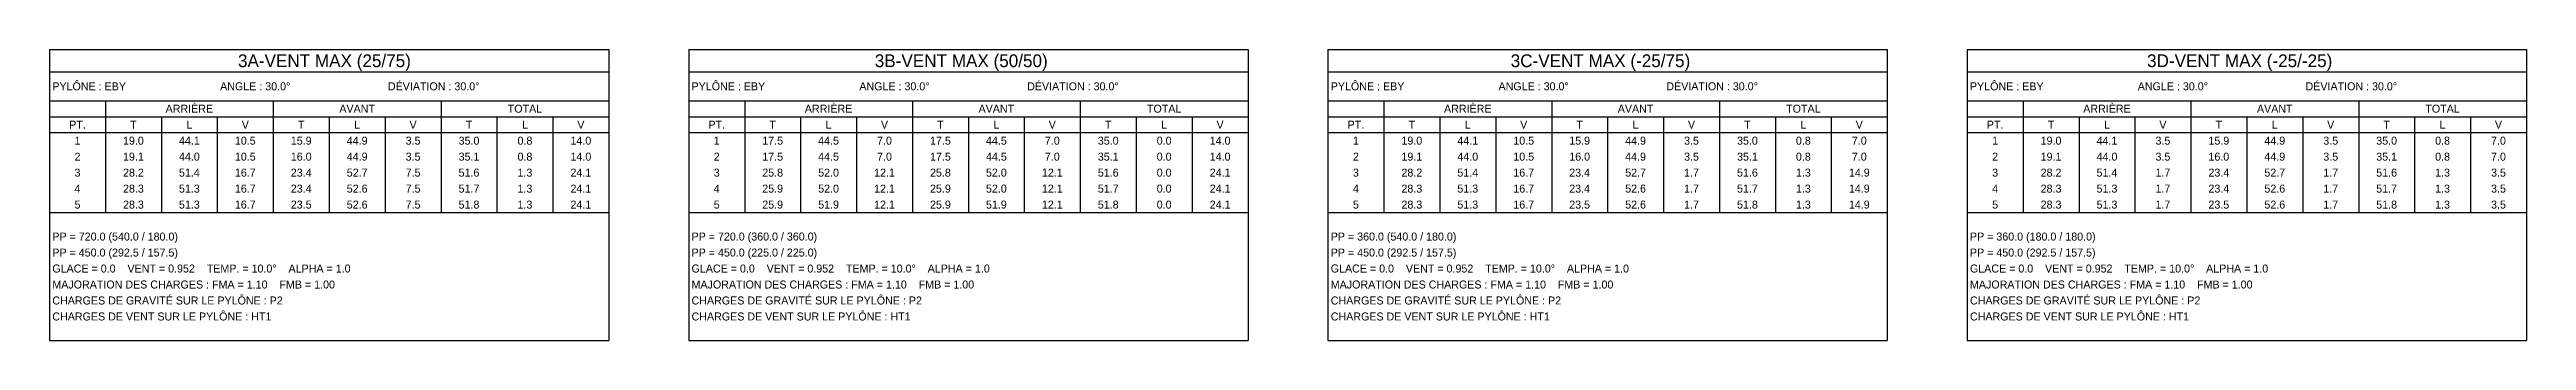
# Model space of a CAD drawing. Header units: metres. Extents: x 0 to 12350, y -182 to 0.
# Drawn here: x 3200 to 4750, y -182 to 0 of the extents above; entities that cross this region are included whole.
import ezdxf
from ezdxf.enums import TextEntityAlignment as Align

# ---------------------------------------------------------------- set-up
doc = ezdxf.new("R2010")
doc.units = ezdxf.units.M

msp = doc.modelspace()

# ---------------------------------------------------------------- texts
for s, height, p in [('3A-VENT MAX (25/75)  ', 8, (3375, -7)), ('3B-VENT MAX (50/50)   ', 8, (3775, -7)), ('3C-VENT MAX (-25/75)   ', 8, (4175, -7)), ('3D-VENT MAX (-25/-25)   ', 8, (4575, -7)), ('PT.', 5, (3217.5, -47)), ('T', 5, (3252.5, -47)), ('ARRIÈRE', 5, (3287.5, -37)), ('L', 5, (3287.5, -47)), ('V', 5, (3322.5, -47)), ('T', 5, (3357.5, -47)), ('AVANT', 5, (3392.5, -37)), ('L', 5, (3392.5, -47)), ('V', 5, (3427.5, -47)), ('T', 5, (3462.5, -47)), ('TOTAL', 5, (3497.5, -37)), ('L', 5, (3497.5, -47)), ('V', 5, (3532.5, -47)), ('PT.', 5, (3617.5, -47)), ('T', 5, (3652.5, -47)), ('ARRIÈRE', 5, (3687.5, -37)), ('L', 5, (3687.5, -47)), ('V', 5, (3722.5, -47)), ('T', 5, (3757.5, -47)), ('AVANT', 5, (3792.5, -37)), ('L', 5, (3792.5, -47)), ('V', 5, (3827.5, -47)), ('T', 5, (3862.5, -47)), ('TOTAL', 5, (3897.5, -37)), ('L', 5, (3897.5, -47)), ('V', 5, (3932.5, -47)), ('PT.', 5, (4017.5, -47)), ('T', 5, (4052.5, -47)), ('ARRIÈRE', 5, (4087.5, -37)), ('L', 5, (4087.5, -47)), ('V', 5, (4122.5, -47)), ('T', 5, (4157.5, -47)), ('AVANT', 5, (4192.5, -37)), ('L', 5, (4192.5, -47)), ('V', 5, (4227.5, -47)), ('T', 5, (4262.5, -47)), ('TOTAL', 5, (4297.5, -37)), ('L', 5, (4297.5, -47)), ('V', 5, (4332.5, -47)), ('PT.', 5, (4417.5, -47)), ('T', 5, (4452.5, -47)), ('ARRIÈRE', 5, (4487.5, -37)), ('L', 5, (4487.5, -47)), ('V', 5, (4522.5, -47)), ('T', 5, (4557.5, -47)), ('AVANT', 5, (4592.5, -37)), ('L', 5, (4592.5, -47)), ('V', 5, (4627.5, -47)), ('T', 5, (4662.5, -47)), ('TOTAL', 5, (4697.5, -37)), ('L', 5, (4697.5, -47)), ('V', 5, (4732.5, -47)), ('1', 5, (3217.5, -57)), ('19.0', 5, (3252.5, -57)), ('44.1', 5, (3287.5, -57)), ('10.5', 5, (3322.5, -57)), ('15.9', 5, (3357.5, -57)), ('44.9', 5, (3392.5, -57)), ('3.5', 5, (3427.5, -57)), ('35.0', 5, (3462.5, -57)), ('0.8', 5, (3497.5, -57)), ('14.0', 5, (3532.5, -57)), ('1', 5, (3617.5, -57)), ('17.5', 5, (3652.5, -57)), ('44.5', 5, (3687.5, -57)), ('7.0', 5, (3722.5, -57)), ('17.5', 5, (3757.5, -57)), ('44.5', 5, (3792.5, -57)), ('7.0', 5, (3827.5, -57)), ('35.0', 5, (3862.5, -57)), ('0.0', 5, (3897.5, -57)), ('14.0', 5, (3932.5, -57)), ('1', 5, (4017.5, -57)), ('19.0', 5, (4052.5, -57)), ('44.1', 5, (4087.5, -57)), ('10.5', 5, (4122.5, -57)), ('15.9', 5, (4157.5, -57)), ('44.9', 5, (4192.5, -57)), ('3.5', 5, (4227.5, -57)), ('35.0', 5, (4262.5, -57)), ('0.8', 5, (4297.5, -57)), ('7.0', 5, (4332.5, -57)), ('1', 5, (4417.5, -57)), ('19.0', 5, (4452.5, -57)), ('44.1', 5, (4487.5, -57)), ('3.5', 5, (4522.5, -57)), ('15.9', 5, (4557.5, -57)), ('44.9', 5, (4592.5, -57)), ('3.5', 5, (4627.5, -57)), ('35.0', 5, (4662.5, -57)), ('0.8', 5, (4697.5, -57)), ('7.0', 5, (4732.5, -57)), ('3', 5, (3217.5, -77)), ('2', 5, (3217.5, -67)), ('28.2', 5, (3252.5, -77)), ('19.1', 5, (3252.5, -67)), ('44.0', 5, (3287.5, -67)), ('51.4', 5, (3287.5, -77)), ('10.5', 5, (3322.5, -67)), ('16.7', 5, (3322.5, -77)), ('23.4', 5, (3357.5, -77)), ('16.0', 5, (3357.5, -67)), ('44.9', 5, (3392.5, -67)), ('52.7', 5, (3392.5, -77)), ('3.5', 5, (3427.5, -67)), ('7.5', 5, (3427.5, -77)), ('35.1', 5, (3462.5, -67)), ('51.6', 5, (3462.5, -77)), ('0.8', 5, (3497.5, -67)), ('1.3', 5, (3497.5, -77)), ('24.1', 5, (3532.5, -77)), ('14.0', 5, (3532.5, -67)), ('3', 5, (3617.5, -77)), ('2', 5, (3617.5, -67)), ('25.8', 5, (3652.5, -77)), ('17.5', 5, (3652.5, -67)), ('44.5', 5, (3687.5, -67)), ('52.0', 5, (3687.5, -77)), ('12.1', 5, (3722.5, -77)), ('7.0', 5, (3722.5, -67)), ('25.8', 5, (3757.5, -77)), ('17.5', 5, (3757.5, -67)), ('44.5', 5, (3792.5, -67)), ('52.0', 5, (3792.5, -77)), ('12.1', 5, (3827.5, -77)), ('7.0', 5, (3827.5, -67)), ('35.1', 5, (3862.5, -67)), ('51.6', 5, (3862.5, -77)), ('0.0', 5, (3897.5, -67)), ('0.0', 5, (3897.5, -77)), ('24.1', 5, (3932.5, -77)), ('14.0', 5, (3932.5, -67)), ('3', 5, (4017.5, -77)), ('2', 5, (4017.5, -67)), ('28.2', 5, (4052.5, -77)), ('19.1', 5, (4052.5, -67)), ('44.0', 5, (4087.5, -67)), ('51.4', 5, (4087.5, -77)), ('10.5', 5, (4122.5, -67)), ('16.7', 5, (4122.5, -77)), ('23.4', 5, (4157.5, -77)), ('16.0', 5, (4157.5, -67)), ('44.9', 5, (4192.5, -67)), ('52.7', 5, (4192.5, -77)), ('3.5', 5, (4227.5, -67)), ('1.7', 5, (4227.5, -77)), ('35.1', 5, (4262.5, -67)), ('51.6', 5, (4262.5, -77)), ('0.8', 5, (4297.5, -67)), ('1.3', 5, (4297.5, -77)), ('14.9', 5, (4332.5, -77)), ('7.0', 5, (4332.5, -67)), ('3', 5, (4417.5, -77)), ('2', 5, (4417.5, -67)), ('28.2', 5, (4452.5, -77)), ('19.1', 5, (4452.5, -67)), ('44.0', 5, (4487.5, -67)), ('51.4', 5, (4487.5, -77)), ('3.5', 5, (4522.5, -67)), ('1.7', 5, (4522.5, -77)), ('23.4', 5, (4557.5, -77)), ('16.0', 5, (4557.5, -67)), ('44.9', 5, (4592.5, -67)), ('52.7', 5, (4592.5, -77)), ('3.5', 5, (4627.5, -67)), ('1.7', 5, (4627.5, -77)), ('35.1', 5, (4662.5, -67)), ('51.6', 5, (4662.5, -77)), ('0.8', 5, (4697.5, -67)), ('1.3', 5, (4697.5, -77)), ('3.5', 5, (4732.5, -77)), ('7.0', 5, (4732.5, -67)), ('4', 5, (3217.5, -87)), ('28.3', 5, (3252.5, -87)), ('51.3', 5, (3287.5, -87)), ('16.7', 5, (3322.5, -87)), ('23.4', 5, (3357.5, -87)), ('52.6', 5, (3392.5, -87)), ('7.5', 5, (3427.5, -87)), ('51.7', 5, (3462.5, -87)), ('1.3', 5, (3497.5, -87)), ('24.1', 5, (3532.5, -87)), ('4', 5, (3617.5, -87)), ('25.9', 5, (3652.5, -87)), ('52.0', 5, (3687.5, -87)), ('12.1', 5, (3722.5, -87)), ('25.9', 5, (3757.5, -87)), ('52.0', 5, (3792.5, -87)), ('12.1', 5, (3827.5, -87)), ('51.7', 5, (3862.5, -87)), ('0.0', 5, (3897.5, -87)), ('24.1', 5, (3932.5, -87)), ('4', 5, (4017.5, -87)), ('28.3', 5, (4052.5, -87)), ('51.3', 5, (4087.5, -87)), ('16.7', 5, (4122.5, -87)), ('23.4', 5, (4157.5, -87)), ('52.6', 5, (4192.5, -87)), ('1.7', 5, (4227.5, -87)), ('51.7', 5, (4262.5, -87)), ('1.3', 5, (4297.5, -87)), ('14.9', 5, (4332.5, -87)), ('4', 5, (4417.5, -87)), ('28.3', 5, (4452.5, -87)), ('51.3', 5, (4487.5, -87)), ('1.7', 5, (4522.5, -87)), ('23.4', 5, (4557.5, -87)), ('52.6', 5, (4592.5, -87)), ('1.7', 5, (4627.5, -87)), ('51.7', 5, (4662.5, -87)), ('1.3', 5, (4697.5, -87)), ('3.5', 5, (4732.5, -87)), ('5', 5, (3217.5, -97)), ('28.3', 5, (3252.5, -97)), ('51.3', 5, (3287.5, -97)), ('16.7', 5, (3322.5, -97)), ('23.5', 5, (3357.5, -97)), ('52.6', 5, (3392.5, -97)), ('7.5', 5, (3427.5, -97)), ('51.8', 5, (3462.5, -97)), ('1.3', 5, (3497.5, -97)), ('24.1', 5, (3532.5, -97)), ('5', 5, (3617.5, -97)), ('25.9', 5, (3652.5, -97)), ('51.9', 5, (3687.5, -97)), ('12.1', 5, (3722.5, -97)), ('25.9', 5, (3757.5, -97)), ('51.9', 5, (3792.5, -97)), ('12.1', 5, (3827.5, -97)), ('51.8', 5, (3862.5, -97)), ('0.0', 5, (3897.5, -97)), ('24.1', 5, (3932.5, -97)), ('5', 5, (4017.5, -97)), ('28.3', 5, (4052.5, -97)), ('51.3', 5, (4087.5, -97)), ('16.7', 5, (4122.5, -97)), ('23.5', 5, (4157.5, -97)), ('52.6', 5, (4192.5, -97)), ('1.7', 5, (4227.5, -97)), ('51.8', 5, (4262.5, -97)), ('1.3', 5, (4297.5, -97)), ('14.9', 5, (4332.5, -97)), ('5', 5, (4417.5, -97)), ('28.3', 5, (4452.5, -97)), ('51.3', 5, (4487.5, -97)), ('1.7', 5, (4522.5, -97)), ('23.5', 5, (4557.5, -97)), ('52.6', 5, (4592.5, -97)), ('1.7', 5, (4627.5, -97)), ('51.8', 5, (4662.5, -97)), ('1.3', 5, (4697.5, -97)), ('3.5', 5, (4732.5, -97))]:
    msp.add_text(s, height=height).set_placement(p, align=Align.MIDDLE_CENTER)
for s, p in [('PYLÔNE : EBY', (3201.75, -23)), ('ANGLE : 30.0°', (3306.75, -23)), ('DÉVIATION : 30.0°', (3411.75, -23)), ('PYLÔNE : EBY', (3601.75, -23)), ('ANGLE : 30.0°', (3706.75, -23)), ('DÉVIATION : 30.0°', (3811.75, -23)), ('PYLÔNE : EBY', (4001.75, -23)), ('ANGLE : 30.0°', (4106.75, -23)), ('DÉVIATION : 30.0°', (4211.75, -23)), ('PYLÔNE : EBY', (4401.75, -23)), ('ANGLE : 30.0°', (4506.75, -23)), ('DÉVIATION : 30.0°', (4611.75, -23)), ('PP = 720.0 (540.0 / 180.0)', (3201.75, -117)), ('PP = 720.0 (360.0 / 360.0)', (3601.75, -117)), ('PP = 360.0 (540.0 / 180.0)', (4001.75, -117)), ('PP = 360.0 (180.0 / 180.0)', (4401.75, -117)), ('GLACE = 0.0    VENT = 0.952    TEMP. = 10.0°    ALPHA = 1.0', (3201.75, -137)), ('PP = 450.0 (292.5 / 157.5)', (3201.75, -127)), ('GLACE = 0.0    VENT = 0.952    TEMP. = 10.0°    ALPHA = 1.0', (3601.75, -137)), ('PP = 450.0 (225.0 / 225.0)', (3601.75, -127)), ('GLACE = 0.0    VENT = 0.952    TEMP. = 10.0°    ALPHA = 1.0', (4001.75, -137)), ('PP = 450.0 (292.5 / 157.5)', (4001.75, -127)), ('GLACE = 0.0    VENT = 0.952    TEMP. = 10.0°    ALPHA = 1.0', (4401.75, -137)), ('PP = 450.0 (292.5 / 157.5)', (4401.75, -127)), ('CHARGES DE GRAVITÉ SUR LE PYLÔNE : P2', (3201.75, -157)), ('MAJORATION DES CHARGES : FMA = 1.10    FMB = 1.00', (3201.75, -147)), ('CHARGES DE GRAVITÉ SUR LE PYLÔNE : P2', (3601.75, -157)), ('MAJORATION DES CHARGES : FMA = 1.10    FMB = 1.00', (3601.75, -147)), ('CHARGES DE GRAVITÉ SUR LE PYLÔNE : P2', (4001.75, -157)), ('MAJORATION DES CHARGES : FMA = 1.10    FMB = 1.00', (4001.75, -147)), ('CHARGES DE GRAVITÉ SUR LE PYLÔNE : P2', (4401.75, -157)), ('MAJORATION DES CHARGES : FMA = 1.10    FMB = 1.00', (4401.75, -147)), ('CHARGES DE VENT SUR LE PYLÔNE : HT1', (3201.75, -167)), ('CHARGES DE VENT SUR LE PYLÔNE : HT1', (3601.75, -167)), ('CHARGES DE VENT SUR LE PYLÔNE : HT1', (4001.75, -167)), ('CHARGES DE VENT SUR LE PYLÔNE : HT1', (4401.75, -167))]:
    msp.add_text(s, height=5).set_placement(p, align=Align.MIDDLE_LEFT)

# ---------------------------------------------------------------- linework, layer by layer
at = {"color": 6}
for p, q in [((3200, 0), (3550, 0)), ((3200, 0), (3200, -182)), ((3550, 0), (3550, -182)), ((3600, 0), (3950, 0)), ((3600, 0), (3600, -182)), ((3950, 0), (3950, -182)), ((4000, 0), (4350, 0)), ((4000, 0), (4000, -182)), ((4350, 0), (4350, -182)), ((4400, 0), (4750, 0)), ((4400, 0), (4400, -182)), ((4750, 0), (4750, -182)), ((3200, -14), (3550, -14)), ((3600, -14), (3950, -14)), ((4000, -14), (4350, -14)), ((4400, -14), (4750, -14)), ((3200, -32), (3550, -32)), ((3600, -32), (3950, -32)), ((4000, -32), (4350, -32)), ((4400, -32), (4750, -32)), ((3200, -52), (3550, -52)), ((3600, -52), (3950, -52)), ((4000, -52), (4350, -52)), ((4400, -52), (4750, -52)), ((3200, -102), (3550, -102)), ((3600, -102), (3950, -102)), ((4000, -102), (4350, -102)), ((4400, -102), (4750, -102)), ((3200, -182), (3550, -182)), ((3600, -182), (3950, -182)), ((4000, -182), (4350, -182)), ((4400, -182), (4750, -182))]:
    msp.add_line(p, q, dxfattribs=at)
at = {"color": 4}
for p, q in [((3200, -42), (3550, -42)), ((3235, -32), (3235, -102)), ((3270, -42), (3270, -102)), ((3305, -42), (3305, -102)), ((3340, -32), (3340, -102)), ((3375, -42), (3375, -102)), ((3410, -42), (3410, -102)), ((3445, -32), (3445, -102)), ((3480, -42), (3480, -102)), ((3515, -42), (3515, -102)), ((3600, -42), (3950, -42)), ((3635, -32), (3635, -102)), ((3670, -42), (3670, -102)), ((3705, -42), (3705, -102)), ((3740, -32), (3740, -102)), ((3775, -42), (3775, -102)), ((3810, -42), (3810, -102)), ((3845, -32), (3845, -102)), ((3880, -42), (3880, -102)), ((3915, -42), (3915, -102)), ((4000, -42), (4350, -42)), ((4035, -32), (4035, -102)), ((4070, -42), (4070, -102)), ((4105, -42), (4105, -102)), ((4140, -32), (4140, -102)), ((4175, -42), (4175, -102)), ((4210, -42), (4210, -102)), ((4245, -32), (4245, -102)), ((4280, -42), (4280, -102)), ((4315, -42), (4315, -102)), ((4400, -42), (4750, -42)), ((4435, -32), (4435, -102)), ((4470, -42), (4470, -102)), ((4505, -42), (4505, -102)), ((4540, -32), (4540, -102)), ((4575, -42), (4575, -102)), ((4610, -42), (4610, -102)), ((4645, -32), (4645, -102)), ((4680, -42), (4680, -102)), ((4715, -42), (4715, -102))]:
    msp.add_line(p, q, dxfattribs=at)

msp.set_redraw_order([(e.dxf.handle, doc.entitydb.next_handle()) for e in msp.query("TEXT MTEXT ATTDEF DIMENSION ARC_DIMENSION")])  # texts and dimensions are drawn at this point

doc.saveas('drawing.dxf')
